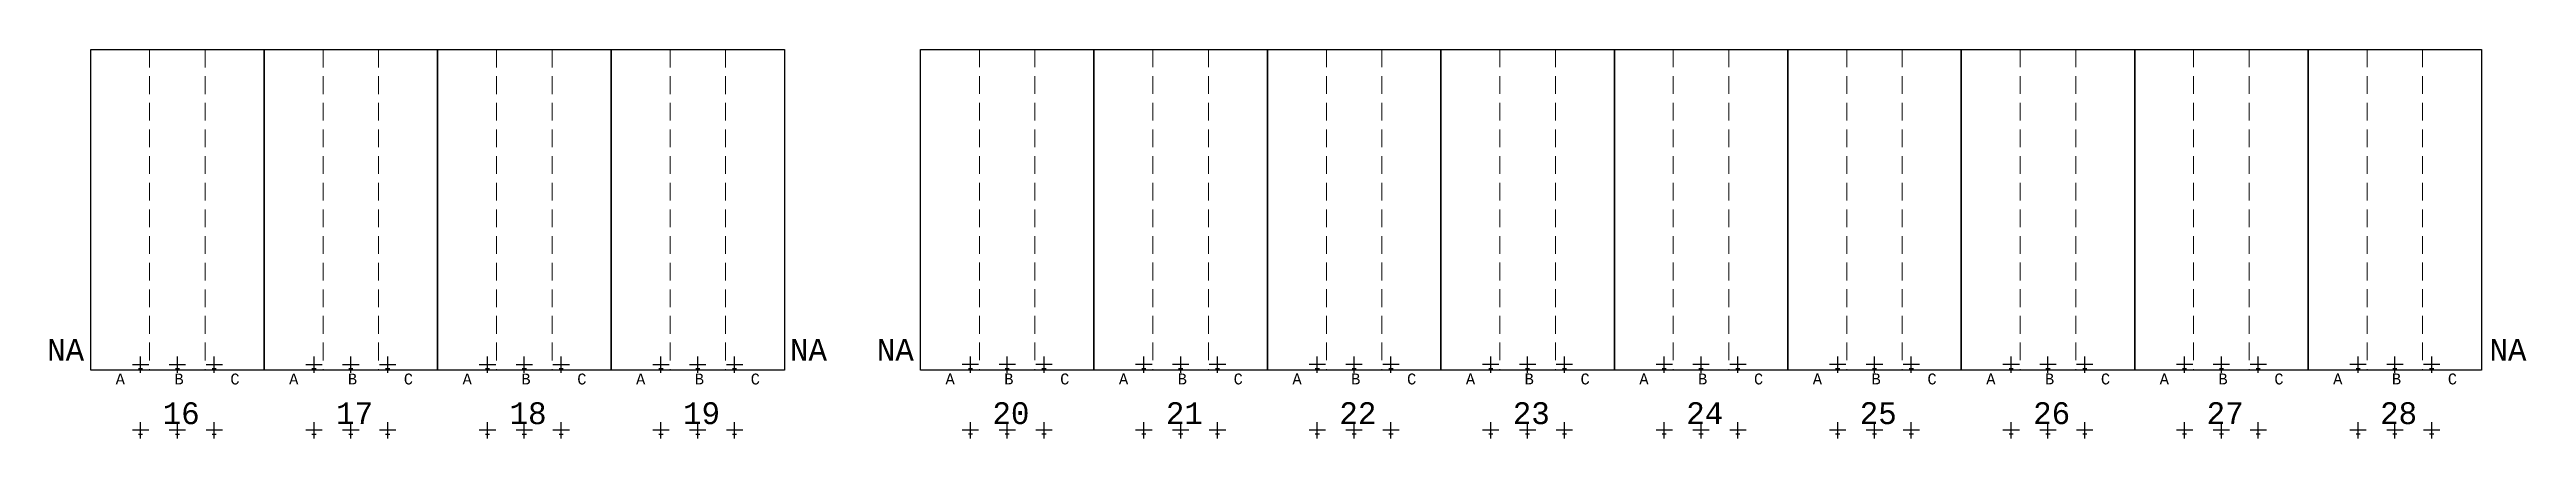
# Model space of a CAD drawing. Header units: millimetres. Extents: x 308165 to 657535, y 5096 to 173229.
# Drawn here: x 423820 to 469158, y 166110 to 173229 of the extents above; entities that cross this region are included whole.
import ezdxf

# ---------------------------------------------------------------- set-up
doc = ezdxf.new("R2010")
doc.units = ezdxf.units.MM
doc.linetypes.add('DASHED', pattern=[0.75, 0.5, -0.25])
doc.layers.add('Bin location transponder', color=250, linetype='Continuous')
doc.layers.add('WF_numbers', color=6, linetype='Continuous')
for name, color, linetype, lineweight in [('WF transponder', 3, 'Continuous', 30), ('WF_bay', 5, 'Continuous', 30), ('WF_sketch_stock_areas', 30, 'Continuous', 30)]:
    doc.layers.add(name, color=color, linetype=linetype, lineweight=lineweight)
doc.styles.add('WF_txt', font='consola.ttf')

msp = doc.modelspace()

# ---------------------------------------------------------------- texts
at = {"layer": 'WF_numbers', "linetype": 'DASHED', "char_height": 400, "style": 'WF_txt'}
for s, insert, attachment_point in [('NA', (424453, 167932, -324439), 3), ('NA', (438050, 167932, -324439), 3), ('NA', (439640, 167932, -324439), 3), ('NA', (469158, 167932, -324439), 3), ('16', (425890, 166772, -162219), 1), ('17', (429065, 166772, -162219), 1), ('18', (432240, 166772, -162219), 1), ('19', (435415, 166772, -162219), 1), ('20', (441078, 166773, -162219), 1), ('21', (444253, 166773, -162219), 1), ('22', (447428, 166773, -162219), 1), ('23', (450603, 166773, -162219), 1), ('24', (453778, 166773, -162219), 1), ('25', (456953, 166773, -162219), 1), ('26', (460128, 166773, -162219), 1), ('27', (463303, 166773, -162219), 1), ('28', (466478, 166773, -162219), 1)]:
    msp.add_mtext_dynamic_manual_height_columns(s, width=423.53, gutter_width=2118, heights=[0], dxfattribs=dict(at, insert=insert, attachment_point=attachment_point))

# ---------------------------------------------------------------- blocks, each defined once
blk = doc.blocks.new('Bin location transponder')
at = {"layer": 'Bin location transponder', "color": 3, "lineweight": 30}
for p, q in [((-600, 0), (600, 0)), ((-150, 300), (150, 300)), ((0, 600), (0, -600))]:
    blk.add_line(p, q, dxfattribs=at)
blk = doc.blocks.new('WF 125x231in bay')
at = {"layer": 'WF_bay', "linetype": 'DASHED', "lineweight": 5, "ltscale": 650}
for p, q in [((1079, 5867), (1079, 0)), ((2095, 5867), (2095, 0))]:
    blk.add_line(p, q, dxfattribs=at)
at = {"layer": 'WF_bay'}
blk.add_lwpolyline([(0, 5867), (3175, 5867), (3175, 0), (0, 0)], close=True, dxfattribs=at)
at = {"layer": 'WF transponder', "xscale": 0.25, "yscale": 0.25, "zscale": 0.25, "rotation": 180.0000000062352}
for p in [(913, 100), (1587, 100), (2261, 100), (913, -1100), (1587, -1100), (2261, -1100)]:
    blk.add_blockref('Bin location transponder', p, dxfattribs=at)
at = {"layer": 'WF_numbers', "linetype": 'DASHED', "char_height": 200, "attachment_point": 1, "rotation": 0, "style": 'WF_txt'}
for s, insert in [('A', (457, -62, -723)), ('B', (1532, -62, -723)), ('C', (2556, -62, -723))]:
    blk.add_mtext_dynamic_manual_height_columns(s, width=423.53, gutter_width=2118, heights=[0], dxfattribs=dict(at, insert=insert))

# ---------------------------------------------------------------- block references
at = {"layer": 'WF_sketch_stock_areas'}
for p in [(424573, 167360, -162219), (427748, 167360, -162219), (430923, 167360, -162219), (434098, 167360, -162219), (439762, 167361, -162219), (442937, 167361, -162219), (446112, 167361, -162219), (449287, 167361, -162219), (452462, 167361, -162219), (455637, 167361, -162219), (458812, 167361, -162219), (461987, 167361, -162219), (465162, 167361, -162219)]:
    msp.add_blockref('WF 125x231in bay', p, dxfattribs=at)

msp.set_redraw_order([(e.dxf.handle, doc.entitydb.next_handle()) for e in msp.query("TEXT MTEXT ATTDEF DIMENSION ARC_DIMENSION")])  # texts and dimensions are drawn at this point

doc.saveas('drawing.dxf')
